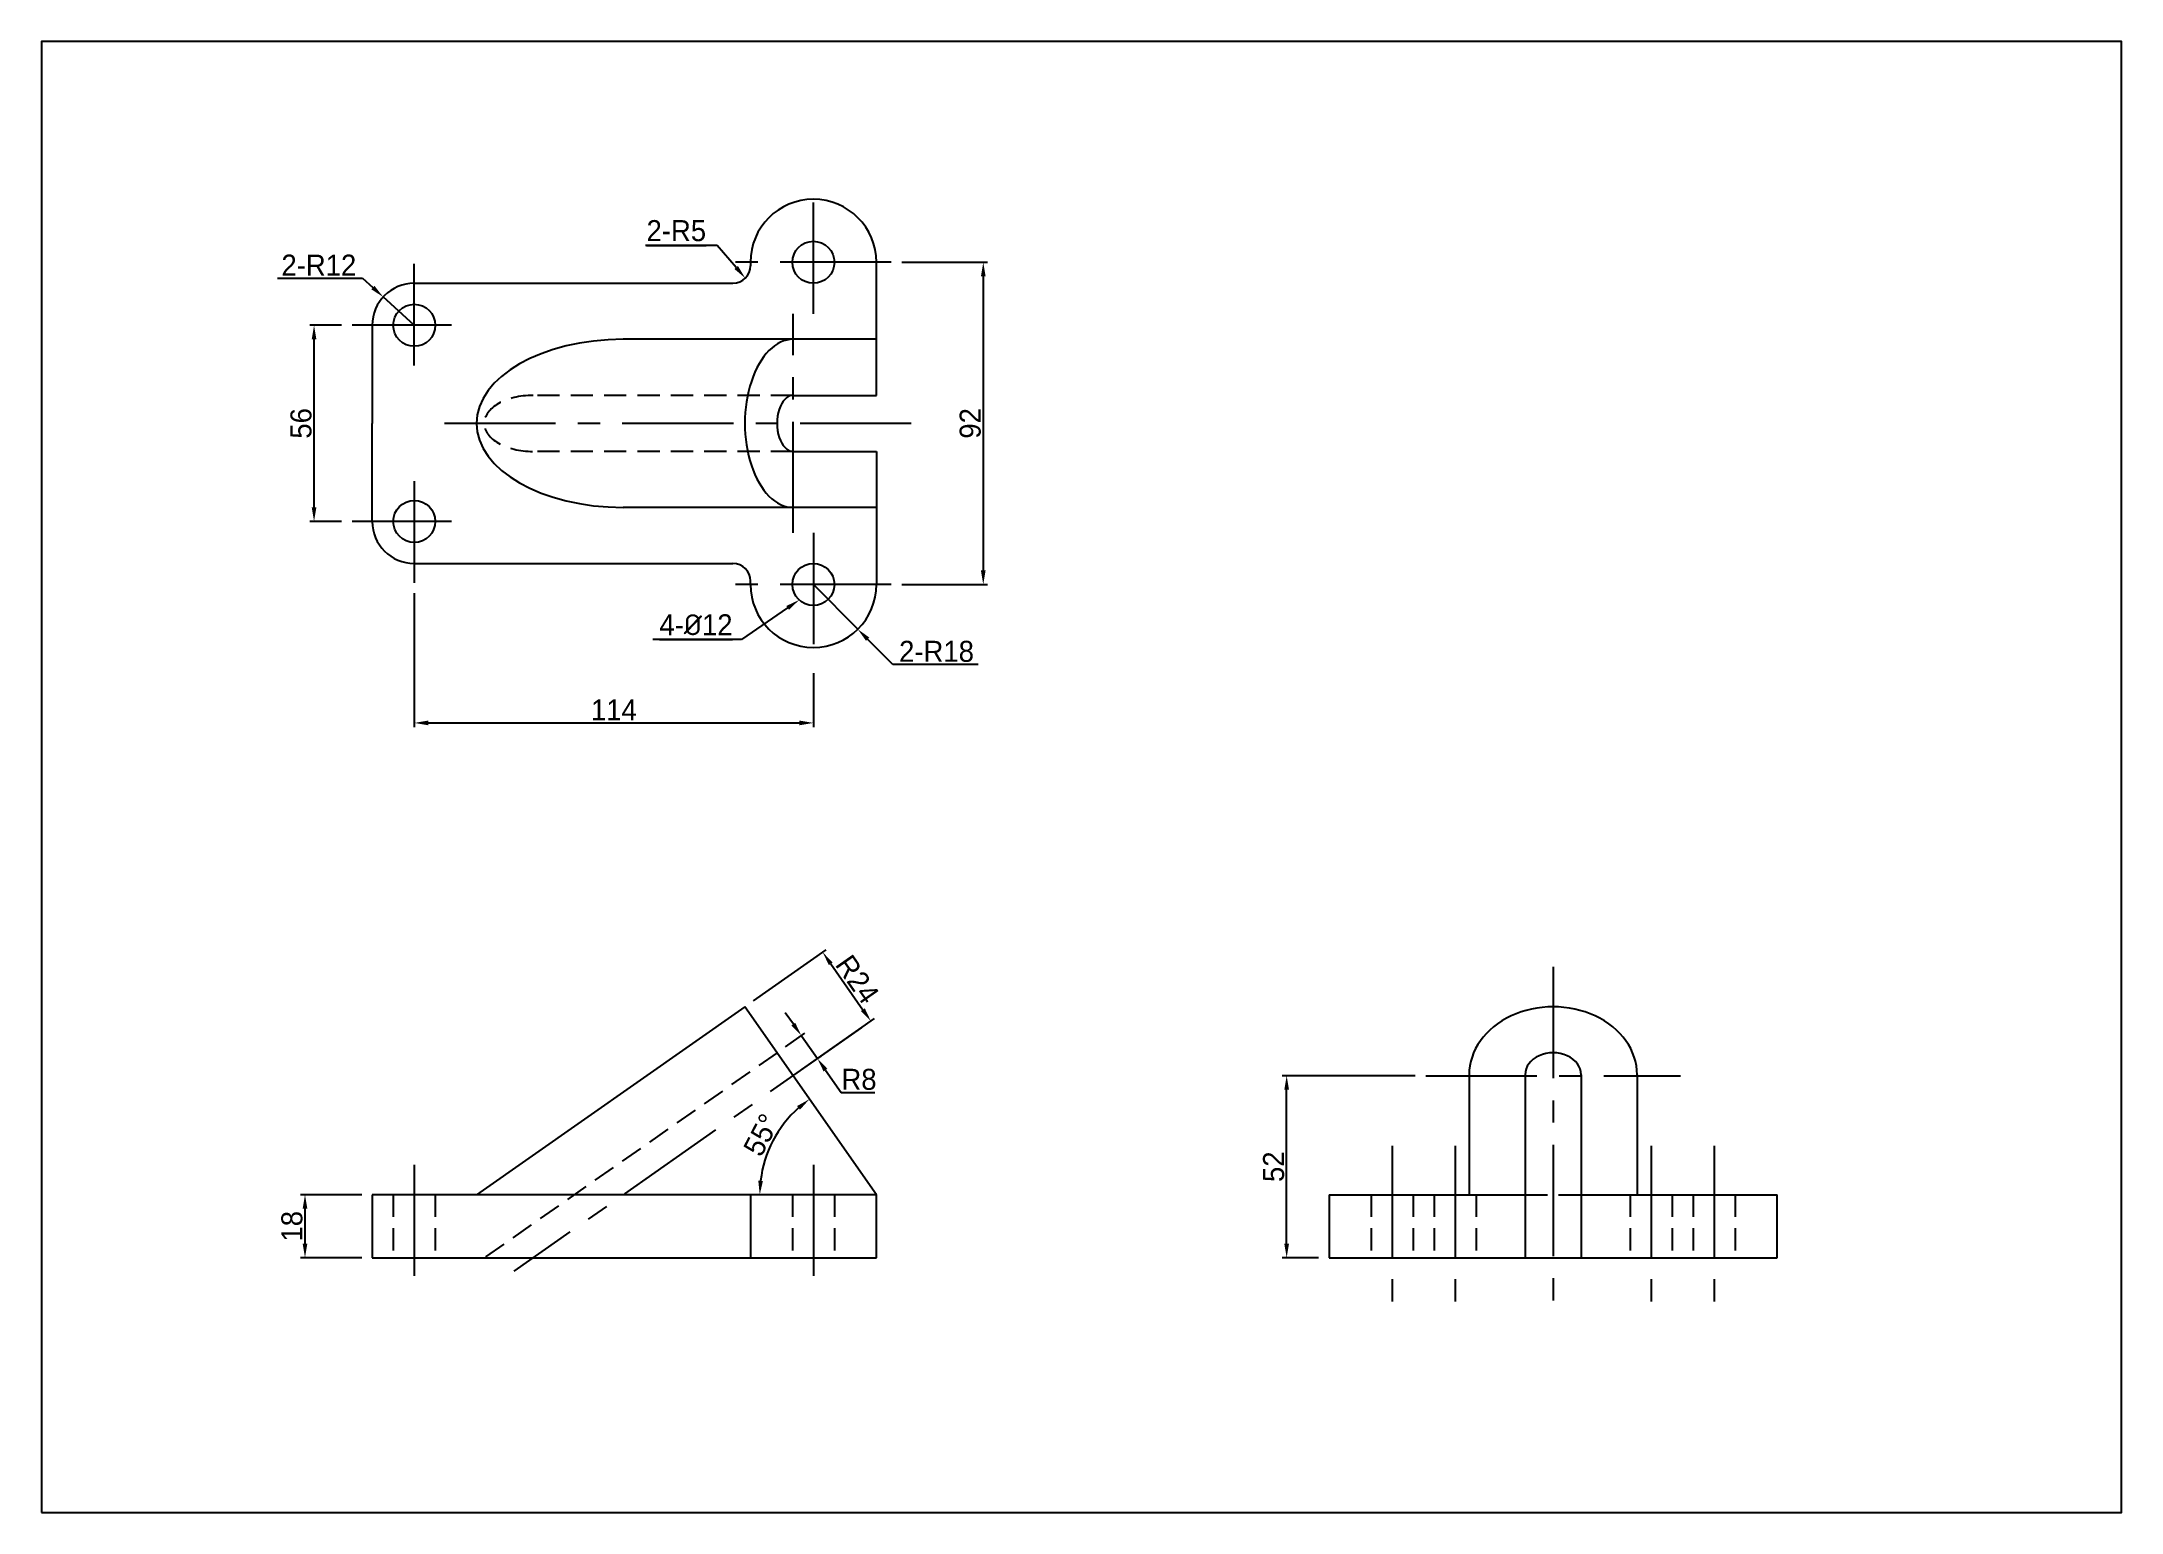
# Model space of a CAD drawing. Header units: millimetres. Extents: x 0 to 3581, y 939 to 3462.
# Drawn here: x 1486 to 2080, y 2015 to 2435 of the extents above; entities that cross this region are included whole.
import ezdxf
from ezdxf import colors
from ezdxf.entities.mleader import LeaderData, LeaderLine
from ezdxf.math import Vec2, Vec3

# ---------------------------------------------------------------- set-up
doc = ezdxf.new("R2010")
doc.units = ezdxf.units.MM
doc.linetypes.add('CENTER', pattern=[50.8, 31.75, -6.35, 6.35, -6.35])
doc.linetypes.add('HIDDEN', pattern=[9.525, 6.35, -3.175])
for name, color, linetype in [('center', 3, 'CENTER'), ('hidden', 2, 'HIDDEN'), ('model', 7, 'Continuous')]:
    doc.layers.add(name, color=color, linetype=linetype)
doc.styles.get("Standard").update_dxf_attribs({"font": ''})
doc.styles.get('Standard').set_extended_font_data('Gulim')
doc.dimstyles.new('ISO-25', dxfattribs={"dimtxt": 6, "dimasz": 4, "dimexe": 1.25, "dimexo": 3, "dimtad": 1, "dimtxsty": 'Standard', "dimcen": 2.5, "dimadec": 0, "dimazin": 0, "dimtfac": 1, "dimtmove": 0, "dimatfit": 3, "dimfxl": 1, "dimarcsym": 0})
doc.dimstyles.new('line', dxfattribs={"dimtxt": 6, "dimasz": 4, "dimexe": 1.25, "dimexo": 3, "dimtad": 1, "dimtih": 1, "dimtoh": 1, "dimtxsty": 'Standard', "dimcen": 2.5, "dimadec": 0, "dimazin": 0, "dimtfac": 1, "dimtmove": 0, "dimatfit": 3, "dimfxl": 1, "dimarcsym": 0})

msp = doc.modelspace()

# ---------------------------------------------------------------- blocks, each defined once
blk = doc.blocks.new('*D103')
at = {"layer": 'Defpoints', "color": 0, "transparency": 16777216}
for p in [(1700.44, 2139.36), (1697.52, 2125.26), (1580.25, 2105.36), (1724.25, 2105.36), (1724.25, 2105.36)]:
    blk.add_point(p, dxfattribs=at)
at = {"layer": 'model', "color": 0, "lineweight": -2, "transparency": 16777216}
blk.add_arc((1724.25, 2105.36), 33.33, 131.88121, 173.11879, dxfattribs=at)
at = {"layer": 'model', "color": 0, "transparency": 16777216}
for points in [[(1701.59, 2130.69), (1702.41, 2129.65), (1705.13, 2132.66)], [(1691.83, 2109.31), (1690.5, 2109.39), (1690.92, 2105.36)]]:
    blk.add_solid(points, dxfattribs=at)
at = {"layer": 'model', "color": 0, "transparency": 16777216, "insert": (1691.41, 2122.45), "char_height": 6, "attachment_point": 5, "rotation": 62.5}
blk.add_mtext('55°', dxfattribs=at)
blk = doc.blocks.new('*D104')
at = {"layer": 'Defpoints', "color": 0, "transparency": 16777216}
for p in [(1728.47, 2371.63), (1728.47, 2279.63), (1754.76, 2279.63)]:
    blk.add_point(p, dxfattribs=at)
at = {"layer": 'model', "color": 0, "lineweight": -2, "transparency": 16777216}
for p, q in [((1731.47, 2371.63), (1756.01, 2371.63)), ((1754.76, 2367.63), (1754.76, 2283.63)), ((1731.47, 2279.63), (1756.01, 2279.63))]:
    blk.add_line(p, q, dxfattribs=at)
at = {"layer": 'model', "color": 0, "transparency": 16777216}
for points in [[(1754.09, 2367.63), (1755.43, 2367.63), (1754.76, 2371.63)], [(1754.09, 2283.63), (1755.43, 2283.63), (1754.76, 2279.63)]]:
    blk.add_solid(points, dxfattribs=at)
at = {"layer": 'model', "color": 0, "transparency": 16777216, "insert": (1751.06, 2325.63), "char_height": 6, "attachment_point": 5, "rotation": 90}
blk.add_mtext('92', dxfattribs=at)
blk = doc.blocks.new('*D105')
at = {"layer": 'Defpoints', "color": 0, "transparency": 16777216}
for p in [(1563.63, 2353.63), (1574.47, 2353.63), (1574.47, 2297.63)]:
    blk.add_point(p, dxfattribs=at)
at = {"layer": 'model', "color": 0, "lineweight": -2, "transparency": 16777216}
for p, q in [((1571.47, 2353.63), (1562.38, 2353.63)), ((1563.63, 2301.63), (1563.63, 2349.63)), ((1571.47, 2297.63), (1562.38, 2297.63))]:
    blk.add_line(p, q, dxfattribs=at)
at = {"layer": 'model', "color": 0, "transparency": 16777216}
for points in [[(1562.96, 2349.63), (1564.29, 2349.63), (1563.63, 2353.63)], [(1562.96, 2301.63), (1564.29, 2301.63), (1563.63, 2297.63)]]:
    blk.add_solid(points, dxfattribs=at)
at = {"layer": 'model', "color": 0, "transparency": 16777216, "insert": (1559.93, 2325.63), "char_height": 6, "attachment_point": 5, "rotation": 90}
blk.add_mtext('56', dxfattribs=at)
blk = doc.blocks.new('*D106')
at = {"layer": 'Defpoints', "color": 0, "transparency": 16777216}
for p in [(1580.25, 2105.36), (1561.04, 2087.36), (1580.25, 2087.36)]:
    blk.add_point(p, dxfattribs=at)
at = {"layer": 'model', "color": 0, "lineweight": -2, "transparency": 16777216}
for p, q in [((1577.25, 2105.36), (1559.79, 2105.36)), ((1561.04, 2101.36), (1561.04, 2091.36)), ((1577.25, 2087.36), (1559.79, 2087.36))]:
    blk.add_line(p, q, dxfattribs=at)
at = {"layer": 'model', "color": 0, "transparency": 16777216}
for points in [[(1560.38, 2101.36), (1561.71, 2101.36), (1561.04, 2105.36)], [(1560.38, 2091.36), (1561.71, 2091.36), (1561.04, 2087.36)]]:
    blk.add_solid(points, dxfattribs=at)
at = {"layer": 'model', "color": 0, "transparency": 16777216, "insert": (1557.33, 2096.36), "char_height": 6, "attachment_point": 5, "rotation": 90}
blk.add_mtext('18', dxfattribs=at)
blk = doc.blocks.new('*D107')
at = {"layer": 'Defpoints', "color": 0, "transparency": 16777216}
for p in [(1841.41, 2139.36), (1881.15, 2139.36), (1853.51, 2087.36)]:
    blk.add_point(p, dxfattribs=at)
at = {"layer": 'model', "color": 0, "lineweight": -2, "transparency": 16777216}
for p, q in [((1878.15, 2139.36), (1840.16, 2139.36)), ((1841.41, 2091.36), (1841.41, 2135.36)), ((1850.51, 2087.36), (1840.16, 2087.36))]:
    blk.add_line(p, q, dxfattribs=at)
at = {"layer": 'model', "color": 0, "transparency": 16777216}
for points in [[(1840.74, 2135.36), (1842.08, 2135.36), (1841.41, 2139.36)], [(1840.74, 2091.36), (1842.08, 2091.36), (1841.41, 2087.36)]]:
    blk.add_solid(points, dxfattribs=at)
at = {"layer": 'model', "color": 0, "transparency": 16777216, "insert": (1837.71, 2113.36), "char_height": 6, "attachment_point": 5, "rotation": 90}
blk.add_mtext('52', dxfattribs=at)
blk = doc.blocks.new('*D108')
at = {"layer": 'Defpoints', "color": 0, "transparency": 16777216}
for p in [(1592.25, 2280.1), (1706.25, 2257.31), (1706.25, 2240.09)]:
    blk.add_point(p, dxfattribs=at)
at = {"layer": 'model', "color": 0, "lineweight": -2, "transparency": 16777216}
for p, q in [((1592.25, 2277.1), (1592.25, 2238.84)), ((1706.25, 2254.31), (1706.25, 2238.84)), ((1596.25, 2240.09), (1702.25, 2240.09))]:
    blk.add_line(p, q, dxfattribs=at)
at = {"layer": 'model', "color": 0, "transparency": 16777216}
for points in [[(1596.25, 2240.76), (1596.25, 2239.42), (1592.25, 2240.09)], [(1702.25, 2240.76), (1702.25, 2239.42), (1706.25, 2240.09)]]:
    blk.add_solid(points, dxfattribs=at)
at = {"layer": 'model', "color": 0, "transparency": 16777216, "insert": (1649.25, 2243.8), "char_height": 6, "attachment_point": 5}
blk.add_mtext('114', dxfattribs=at)
blk = doc.blocks.new('*D109')
at = {"layer": 'Defpoints', "color": 0, "transparency": 16777216}
for p in [(1686.68, 2159.02), (1722.67, 2154.92), (1700.44, 2139.36)]:
    blk.add_point(p, dxfattribs=at)
at = {"layer": 'model', "color": 0, "lineweight": -2, "transparency": 16777216}
for p, q in [((1689.13, 2160.74), (1709.93, 2175.3)), ((1711.2, 2171.31), (1720.38, 2158.2)), ((1702.9, 2141.08), (1723.7, 2155.64))]:
    blk.add_line(p, q, dxfattribs=at)
at = {"layer": 'model', "color": 0, "transparency": 16777216}
for points in [[(1711.75, 2171.69), (1710.66, 2170.92), (1708.91, 2174.58)], [(1720.93, 2158.58), (1719.83, 2157.82), (1722.67, 2154.92)]]:
    blk.add_solid(points, dxfattribs=at)
at = {"layer": 'model', "color": 0, "transparency": 16777216, "insert": (1718.83, 2166.88), "char_height": 6, "attachment_point": 5, "rotation": 305}
blk.add_mtext('R24', dxfattribs=at)
blk = doc.blocks.new('*D110')
at = {"layer": 'Defpoints', "color": 0, "transparency": 16777216}
for p in [(1695.85, 2145.91), (1700.44, 2139.36), (1707.4, 2144.23)]:
    blk.add_point(p, dxfattribs=at)
at = {"layer": 'model', "color": 0, "lineweight": -2, "transparency": 16777216}
for p, q in [((1700.52, 2154.06), (1698.22, 2157.34)), ((1698.31, 2147.63), (1703.84, 2151.5)), ((1702.81, 2150.78), (1707.4, 2144.23)), ((1702.9, 2141.08), (1708.42, 2144.95)), ((1709.69, 2140.95), (1714.16, 2134.57)), ((1714.16, 2134.57), (1723.76, 2134.57))]:
    blk.add_line(p, q, dxfattribs=at)
at = {"layer": 'model', "color": 0, "transparency": 16777216}
for points in [[(1701.06, 2154.44), (1699.97, 2153.68), (1702.81, 2150.78)], [(1710.24, 2141.34), (1709.15, 2140.57), (1707.4, 2144.23)]]:
    blk.add_solid(points, dxfattribs=at)
at = {"layer": 'model', "color": 0, "transparency": 16777216, "insert": (1719.27, 2138.28), "char_height": 6, "attachment_point": 5}
blk.add_mtext('R8', dxfattribs=at)
blk = doc.blocks.new('*D111')
at = {"layer": 'Defpoints', "color": 0, "transparency": 16777216}
for p in [(1706.25, 2279.63), (1718.92, 2266.85)]:
    blk.add_point(p, dxfattribs=at)
at = {"layer": 'model', "color": 0, "lineweight": -2, "transparency": 16777216}
for p, q in [((1706.25, 2279.63), (1718.92, 2266.85)), ((1728.9, 2256.79), (1721.74, 2264.01)), ((1753.29, 2256.79), (1728.9, 2256.79))]:
    blk.add_line(p, q, dxfattribs=at)
at = {"layer": 'model', "color": 0, "transparency": 16777216}
blk.add_solid([(1722.21, 2264.48), (1721.27, 2263.54), (1718.92, 2266.85)], dxfattribs=at)
at = {"layer": 'model', "color": 0, "transparency": 16777216, "insert": (1741.41, 2260.5), "char_height": 6, "attachment_point": 5}
blk.add_mtext('2-R18', dxfattribs=at)
blk = doc.blocks.new('*D112')
at = {"layer": 'Defpoints', "color": 0, "transparency": 16777216}
for p in [(1583.38, 2361.72), (1592.25, 2353.63)]:
    blk.add_point(p, dxfattribs=at)
at = {"layer": 'model', "color": 0, "lineweight": -2, "transparency": 16777216}
for p, q in [((1553.16, 2367.11), (1577.47, 2367.11)), ((1577.47, 2367.11), (1580.43, 2364.41)), ((1592.25, 2353.63), (1583.38, 2361.72))]:
    blk.add_line(p, q, dxfattribs=at)
at = {"layer": 'model', "color": 0, "transparency": 16777216}
blk.add_solid([(1580.88, 2364.91), (1579.98, 2363.92), (1583.38, 2361.72)], dxfattribs=at)
at = {"layer": 'model', "color": 0, "transparency": 16777216, "insert": (1565, 2370.82), "char_height": 6, "attachment_point": 5}
blk.add_mtext('2-R12', dxfattribs=at)

# ---------------------------------------------------------------- dimensions: what is measured, and where the dimension line sits
at = {"layer": 'model'}
for center, mpoint, picture, middle in [((1592.248, 2353.632), (1583.382, 2361.718), '*D112', (1565.002, 2370.822)), ((1706.248, 2279.632), (1718.923, 2266.851), '*D111', (1741.41, 2260.498))]:
    dim = msp.add_radius_dim(center=center, mpoint=mpoint, dimstyle='line', override={"dimpost": '2-R<>'}, dxfattribs=at)
    dim.commit()
    dim.dimension.update_dxf_attribs({"geometry": picture, "text_midpoint": middle})
for base, p1, p2, picture, middle in [((1754.758, 2279.632), (1728.47, 2371.632), (1728.47, 2279.632), '*D104', (1751.058, 2325.632)), ((1563.626, 2353.632), (1574.473, 2297.632), (1574.473, 2353.632), '*D105', (1559.925, 2325.632)), ((1841.411, 2139.357), (1853.515, 2087.357), (1881.153, 2139.357), '*D107', (1837.71, 2113.357)), ((1561.043, 2087.357), (1580.248, 2105.357), (1580.248, 2087.357), '*D106', (1557.334, 2096.357))]:
    dim = msp.add_linear_dim(base=base, p1=p1, p2=p2, angle=90, dimstyle='ISO-25', dxfattribs=at)
    dim.commit()
    dim.dimension.update_dxf_attribs({"geometry": picture, "text_midpoint": middle})
dim = msp.add_linear_dim(base=(1706.248, 2240.09), p1=(1592.248, 2280.098), p2=(1706.248, 2257.308), dimstyle='ISO-25', dxfattribs=at)
dim.commit()
dim.dimension.update_dxf_attribs({"geometry": '*D108', "text_midpoint": (1649.248, 2243.799)})
dim = msp.add_aligned_dim(p1=(1686.675, 2159.016), p2=(1700.441, 2139.357), distance=27.141, dimstyle='ISO-25', override={"dimpost": 'R<>'}, dxfattribs=at)
dim.commit()
dim.dimension.update_dxf_attribs({"geometry": '*D109', "text_midpoint": (1718.833, 2166.884)})
dim = msp.add_linear_dim(base=(1707.401, 2144.23), p1=(1695.852, 2145.91), p2=(1700.441, 2139.357), angle=305, dimstyle='line', override={"dimpost": 'R<>'}, dxfattribs=at)
dim.commit()
dim.dimension.update_dxf_attribs({"geometry": '*D110', "text_midpoint": (1719.273, 2134.574), "dimtype": 161})
dim = msp.add_angular_dim_2l(base=(1697.517, 2125.257), line1=((1724.248, 2105.357), (1580.248, 2105.357)), line2=((1724.248, 2105.357), (1700.441, 2139.357)), dimstyle='ISO-25', dxfattribs=at)
dim.commit()
dim.dimension.update_dxf_attribs({"geometry": '*D103', "text_midpoint": (1691.409, 2122.452)})

# ---------------------------------------------------------------- linework, layer by layer
at = {"layer": 'center'}
for p, q in [((1706.248, 2356.914), (1706.248, 2393.955)), ((1592.248, 2342.12), (1592.248, 2371.166)), ((1728.47, 2371.632), (1684.026, 2371.632)), ((1602.923, 2353.632), (1574.473, 2353.632)), ((1700.441, 2294.349), (1700.441, 2356.914)), ((1734.208, 2325.632), (1600.678, 2325.632)), ((1592.248, 2309.144), (1592.248, 2280.098)), ((1602.923, 2297.632), (1574.473, 2297.632)), ((1706.248, 2294.349), (1706.248, 2257.308)), ((1728.47, 2279.632), (1684.026, 2279.632)), ((1917.515, 2170.403), (1917.515, 2073.406)), ((1719.933, 2153.005), (1620.684, 2083.51)), ((1881.153, 2139.357), (1953.876, 2139.357)), ((1871.515, 2119.308), (1871.515, 2073.406)), ((1889.515, 2119.308), (1889.515, 2073.406)), ((1945.515, 2119.308), (1945.515, 2073.406)), ((1963.515, 2119.308), (1963.515, 2073.406)), ((1592.248, 2113.917), (1592.248, 2078.796)), ((1706.248, 2113.917), (1706.248, 2078.796))]:
    msp.add_line(p, q, dxfattribs=at)
at = {"layer": 'hidden'}
for p, q in [((1700.441, 2333.632), (1626.177, 2333.632)), ((1700.441, 2317.632), (1626.177, 2317.632)), ((1695.852, 2145.91), (1612.23, 2087.357)), ((1586.248, 2105.357), (1586.248, 2087.357)), ((1598.248, 2105.357), (1598.248, 2087.357)), ((1700.248, 2105.357), (1700.248, 2087.357)), ((1712.248, 2105.357), (1712.248, 2087.357)), ((1865.515, 2105.357), (1865.515, 2087.357)), ((1877.515, 2105.357), (1877.515, 2087.357)), ((1883.515, 2105.357), (1883.515, 2087.357)), ((1895.515, 2105.357), (1895.515, 2087.357)), ((1909.515, 2105.357), (1925.515, 2105.357)), ((1939.515, 2105.357), (1939.515, 2087.357)), ((1951.515, 2105.357), (1951.515, 2087.357)), ((1957.515, 2105.357), (1957.515, 2087.357)), ((1969.515, 2105.357), (1969.515, 2087.357))]:
    msp.add_line(p, q, dxfattribs=at)
msp.add_ellipse((1626.177, 2325.632), major_axis=(-13.948, 0), ratio=0.5735764, start_param=4.712389, end_param=7.8539816, dxfattribs=at)
at = {"layer": 'model'}
for p, q in [((1688.248, 2371.632), (1688.248, 2370.632)), ((1724.248, 2333.632), (1724.248, 2371.632)), ((1592.248, 2365.632), (1683.248, 2365.632)), ((1580.248, 2353.632), (1580.248, 2325.632)), ((1724.248, 2349.632), (1651.884, 2349.632)), ((1700.441, 2333.632), (1724.248, 2333.632)), ((1580.248, 2297.632), (1580.248, 2325.632)), ((1700.441, 2317.632), (1724.248, 2317.632)), ((1724.248, 2317.632), (1724.248, 2279.632)), ((1724.248, 2301.632), (1651.884, 2301.632)), ((1592.248, 2285.632), (1683.248, 2285.632)), ((1688.248, 2279.632), (1688.248, 2280.632)), ((1686.675, 2159.016), (1610.041, 2105.357)), ((1700.441, 2139.357), (1686.675, 2159.016)), ((1724.248, 2105.357), (1700.441, 2139.357)), ((1893.515, 2139.632), (1893.515, 2105.357)), ((1909.515, 2139.632), (1909.515, 2087.357)), ((1925.515, 2139.632), (1925.515, 2087.357)), ((1941.515, 2139.632), (1941.515, 2105.357)), ((1724.248, 2105.357), (1580.248, 2105.357)), ((1580.248, 2105.357), (1580.248, 2087.357)), ((1688.248, 2105.357), (1688.248, 2087.357)), ((1724.248, 2087.357), (1724.248, 2105.357)), ((1853.515, 2105.357), (1853.515, 2087.357)), ((1853.515, 2105.357), (1909.515, 2105.357)), ((1925.515, 2105.357), (1981.515, 2105.357)), ((1981.515, 2087.357), (1981.515, 2105.357)), ((1981.515, 2087.357), (1981.515, 2105.357)), ((1580.248, 2087.357), (1724.248, 2087.357)), ((1853.515, 2087.357), (1981.515, 2087.357))]:
    msp.add_line(p, q, dxfattribs=at)
msp.add_lwpolyline([(1485.815, 2014.65), (2079.815, 2014.65), (2079.815, 2434.65), (1485.815, 2434.65)], close=True, dxfattribs=at)
for centre in [(1706.248, 2371.632), (1592.248, 2353.632), (1592.248, 2297.632), (1706.248, 2279.632)]:
    msp.add_circle(centre, 6, dxfattribs=at)
for centre, radius, start, end in [((1706.248, 2371.632), 18, 0, 180), ((1683.248, 2370.632), 5, 270, 0), ((1592.248, 2353.632), 12, 90, 180), ((1592.248, 2297.632), 12, 180, 270), ((1683.248, 2280.632), 5, 0, 90), ((1706.248, 2279.632), 18, 180, 0)]:
    msp.add_arc(centre, radius, start, end, dxfattribs=at)
for centre, major_axis, ratio, start_param, end_param in [((1651.884, 2325.632), (-41.843, 0), 0.5735764, 4.712389, 7.8539816), ((1700.441, 2325.632), (0, 24), 0.5735764, 0, 3.1415927), ((1700.441, 2325.632), (0, 8), 0.5735764, 0, 3.1415927), ((1917.515, 2139.632), (24, 0), 0.8076707, 0, 3.1415927), ((1917.515, 2139.632), (8, 0), 0.784708, 0, 3.1415927)]:
    msp.add_ellipse(centre, major_axis=major_axis, ratio=ratio, start_param=start_param, end_param=end_param, dxfattribs=at)

msp.set_redraw_order([(e.dxf.handle, doc.entitydb.next_handle()) for e in msp.query("TEXT MTEXT ATTDEF DIMENSION ARC_DIMENSION")])  # texts and dimensions are drawn at this point

# ---------------------------------------------------------------- leaders
ml = msp.add_multileader_mtext('Standard', dxfattribs=at)
ml.set_content('\\L2-R5', color=256)
ml.set_leader_properties()
ml.build(insert=Vec2(0, 0))
ml.multileader.update_dxf_attribs({"text_left_attachment_type": 8, "text_right_attachment_type": 8})
ctx = ml.context
ctx.base_point, ctx.char_height, ctx.plane_origin = Vec3(1654.626, 2376.472), 6, Vec3(1686.784, 2367.096)
ctx.left_attachment, ctx.right_attachment, ctx.text_align_type = 8, 8, 2
notes = []
notes.append((ctx, [(0, (1, 1, 0), (1678.804, 2376.472), (-1, 0), 1.203, [(0, [(1686.784, 2367.096)], 0, [])])]))
ctx.mtext.insert, ctx.mtext.alignment, ctx.mtext.flow_direction = Vec3(1675.601, 2383.672), 3, 5
ml = msp.add_multileader_mtext('Standard', dxfattribs=at)
ml.set_content('\\L4-{\\fISOCPEUR|b0|i0|c0|p34;%%C}12', color=256)
ml.set_leader_properties()
ml.build(insert=Vec2(0, 0))
ml.multileader.update_dxf_attribs({"text_left_attachment_type": 8, "text_right_attachment_type": 8})
ctx = ml.context
ctx.base_point, ctx.char_height, ctx.plane_origin = Vec3(1657.341, 2263.922), 6, Vec3(1702.191, 2275.21)
ctx.left_attachment, ctx.right_attachment, ctx.text_align_type = 8, 8, 2
notes.append((ctx, [(0, (1, 1, 0), (1685.695, 2263.922), (-1, 0), 0.538, [(0, [(1702.191, 2275.21)], 0, [])])]))
ctx.mtext.insert, ctx.mtext.alignment, ctx.mtext.flow_direction = Vec3(1683.156, 2271.122), 3, 5
for ctx, leaders in notes:
    for number, flags, end, landing, length, lines in leaders:
        leader = LeaderData()
        leader.index, (leader.has_last_leader_line, leader.has_dogleg_vector, leader.attachment_direction) = number, flags
        leader.last_leader_point, leader.dogleg_vector, leader.dogleg_length = Vec3(end), Vec3(landing), length
        for number, points, colour, breaks in lines:
            line = LeaderLine()
            line.index, line.vertices, line.color, line.breaks = number, Vec3.list(points), colors.encode_raw_color(colour), breaks
            leader.lines.append(line)
        ctx.leaders.append(leader)

doc.saveas('drawing.dxf')
